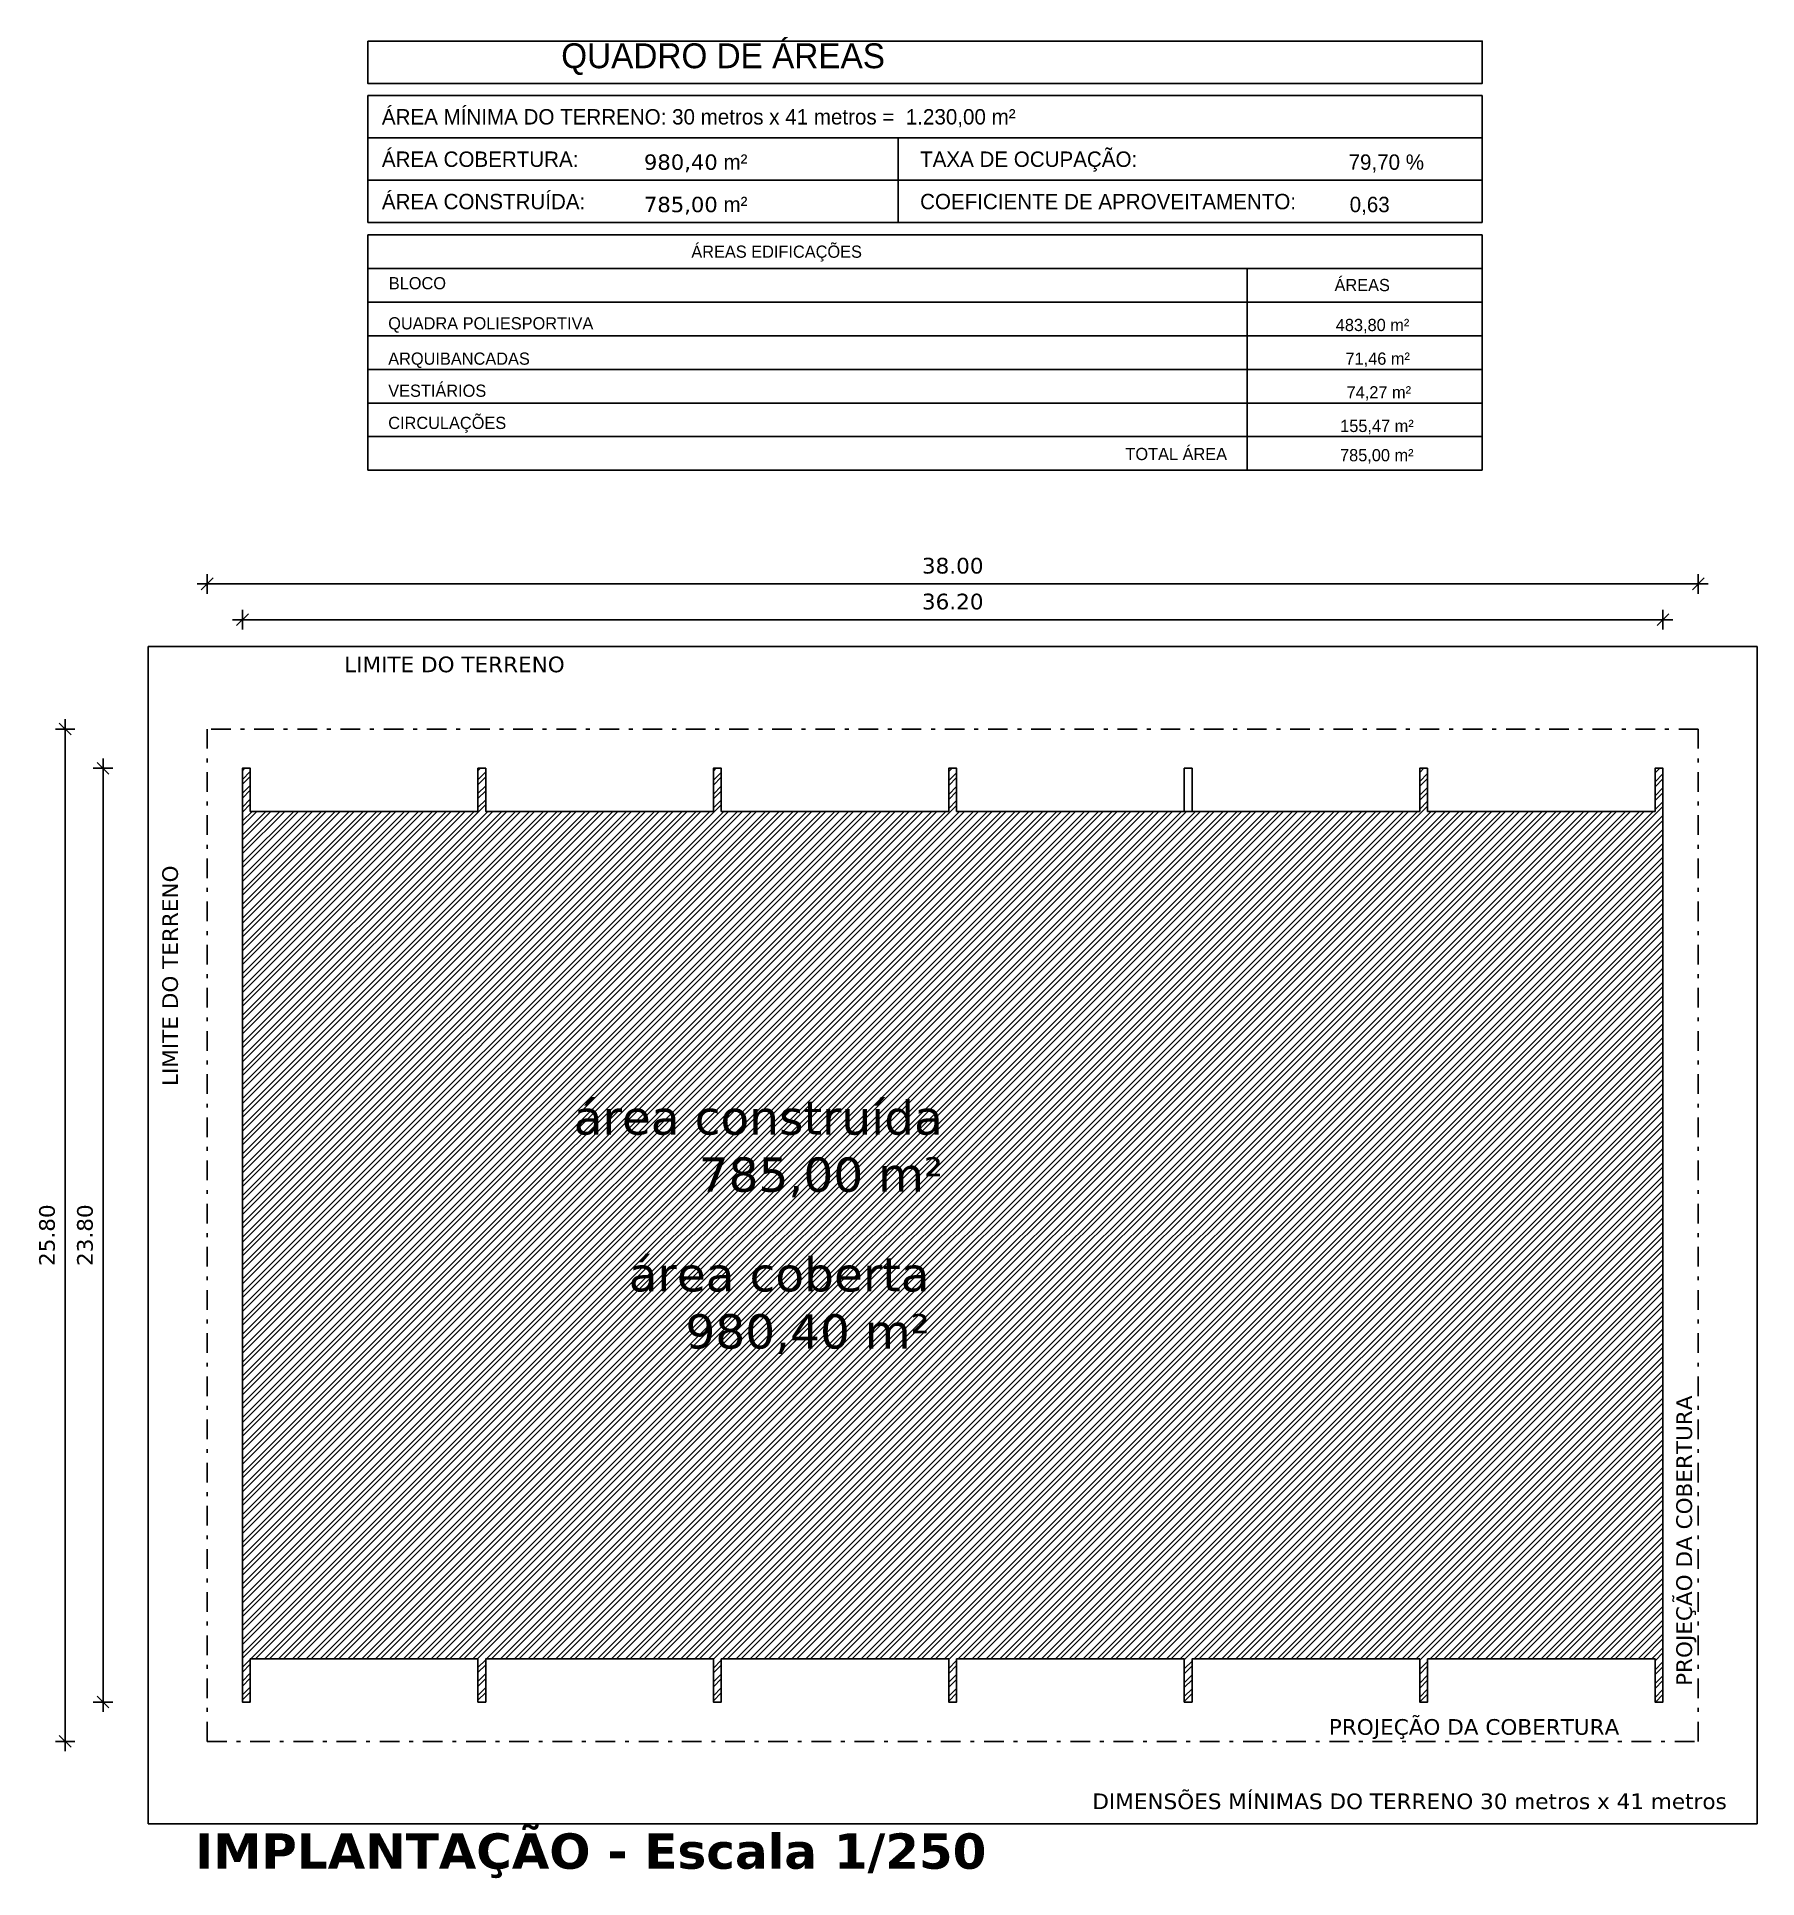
# Model space of a CAD drawing. Header units: inches. Extents: x -64 to 509, y -100 to 268.
# Drawn here: x -19.76 to 24.08, y 71.44 to 118.37 of the extents above; entities that cross this region are included whole.
import ezdxf

# ---------------------------------------------------------------- set-up
doc = ezdxf.new("R2010")
doc.units = ezdxf.units.IN
doc.header["$MEASUREMENT"] = 0
doc.header["$PDMODE"] = 35
doc.linetypes.add('DASHDOT', pattern=[1, 0.5, -0.25, 0, -0.25])
for name, color, linetype in [('ARQ-CTA-1_250', 1, 'Continuous'), ('ARQ-SMB-1_100', 1, 'Continuous'), ('ARQ-TXT-1_050', 2, 'Continuous'), ('ARQ-TXT-1_100', 2, 'Continuous'), ('cor', 7, 'Continuous'), ('COTA', 1, 'Continuous'), ('HACHURA', 1, 'Continuous'), ('PAREDE2', 140, 'Continuous'), ('Projeção superior', 8, 'DASHDOT'), ('vistas', 1, 'Continuous')]:
    doc.layers.add(name, color=color, linetype=linetype)
doc.styles.add('ESC-50-A20', font='romans.shx', dxfattribs={"height": 0.1})
doc.styles.add('FNDE Texto Cota 0250', font='verdana.ttf', dxfattribs={"height": 0.4})
doc.styles.get("Standard").update_dxf_attribs({"font": 'verdana.ttf'})
doc.styles.add('style1', font='GOTHIC.TTF')
doc.dimstyles.new('FNDE 1-0250', dxfattribs={"dimscale": 2.5, "dimtxt": 0.4, "dimasz": 0.1, "dimexe": 0.15, "dimexo": 0.15, "dimgap": 0.1, "dimtad": 1, "dimzin": 4, "dimdsep": 46, "dimtxsty": 'FNDE Texto Cota 0250', "dimblk": 'tic', "dimcen": 0.15, "dimdle": 0.15, "dimse1": 1, "dimse2": 1, "dimclrd": 251, "dimclre": 251, "dimclrt": 256, "dimaunit": 1, "dimadec": 3, "dimazin": 0, "dimtfac": 1, "dimtix": 1, "dimtmove": 2, "dimatfit": 3, "dimldrblk": 'tic', "dimfxl": 0.15, "dimtvp": 1, "dimtolj": 1, "dimtzin": 0, "dimarcsym": 0})

msp = doc.modelspace()

# ---------------------------------------------------------------- texts
at = {"layer": 'ARQ-CTA-1_250', "char_height": 0.4, "attachment_point": 5, "style": 'FNDE Texto Cota 0250'}
for s, insert in [('\\A1;LIMITE DO TERRENO', (-9.119, 102.374)), ('\\A1;PROJEÇÃO DA COBERTURA ', (16.865, 75.244)), ('\\A1;DIMENSÕES MÍNIMAS DO TERRENO 30 metros x 41 metros ', (15.221, 73.4))]:
    msp.add_mtext(s, dxfattribs=dict(at, insert=insert))
at = {"layer": 'ARQ-CTA-1_250', "char_height": 0.4, "attachment_point": 5, "rotation": 90, "style": 'FNDE Texto Cota 0250'}
for s, insert in [('\\A1;LIMITE DO TERRENO', (-16.361, 94.443)), ('\\A1;PROJEÇÃO DA COBERTURA ', (22.273, 80.045))]:
    msp.add_mtext(s, dxfattribs=dict(at, insert=insert))
at = {"layer": 'ARQ-TXT-1_050', "char_height": 0.87381, "attachment_point": 9, "style": 'ESC-50-A20'}
for s, insert in [('{\\fVerdana|b0|i0|c0|p34;área construída \\P785,00 m² }', (3.328, 88.8)), ('{\\fVerdana|b0|i0|c0|p34;área coberta  \\P980,40 m² }', (2.989, 84.804))]:
    msp.add_mtext(s, dxfattribs=dict(at, insert=insert))
at = {"layer": 'ARQ-TXT-1_100', "attachment_point": 1, "style": 'style1'}
for s, insert, char_height, width in [('{\\C4;ÁREA MÍNIMA DO TERRENO: 30 metros x 41 metros =  1.230,00 m²}', (-10.968, 116.53), 0.39191, 20.20913), ('{\\C4;ÁREA COBERTURA: }', (-10.968, 115.45), 0.39191, 24.82109), ('{\\C4;TAXA DE OCUPAÇÃO: }', (2.748, 115.45), 0.39191, 8.37335), ('{\\C4;ÁREA CONSTRUÍDA: }', (-10.968, 114.37), 0.39191, 24.82109), ('{\\C4;COEFICIENTE DE APROVEITAMENTO: }', (2.748, 114.37), 0.39191, 10.06509), ('{\\C4;ÁREAS EDIFICAÇÕES}', (-3.082, 113.053), 0.31122, 19.7108), ('{\\C4;BLOCO}', (-10.791, 112.249), 0.31122, 19.7108), ('{\\C4;ÁREAS }', (13.309, 112.202), 0.31122, 2.56946)]:
    msp.add_mtext(s, dxfattribs=dict(at, insert=insert, char_height=char_height, width=width))
for s, width, insert, char_height in [('{\\fVerdana|b0|i0|c0|p34;980,40} m²', 5.37897, (-4.29, 115.376), 0.39191), ('79,70 %', 2.49425, (13.667, 115.376), 0.3919), ('{\\fVerdana|b0|i0|c0|p34;785,00} m²', 3.87063, (-4.29, 114.296), 0.39191), ('0,63', 1.6007, (13.695, 114.296), 0.3919), ('QUADRA POLIESPORTIVA ', 49.48049, (-10.806, 111.227), 0.31122), ('483,80 m²', 2.96946, (13.341, 111.185), 0.3112), ('ARQUIBANCADAS', 49.48049, (-10.806, 110.327), 0.31122), ('71,46 m²', 2.62634, (13.588, 110.327), 0.3112), ('VESTIÁRIOS', 49.48049, (-10.806, 109.509), 0.3112), ('74,27 m²', 2.55146, (13.617, 109.469), 0.3112), ('CIRCULAÇÕES ', 49.48049, (-10.806, 108.689), 0.31122), ('155,47 m²', 2.8896, (13.453, 108.612), 0.3112), ('TOTAL ÁREA ', 2.61235, (7.98, 107.897), 0.31122), ('785,00 m²', 3.05984, (13.449, 107.866), 0.3112)]:
    msp.add_mtext_dynamic_manual_height_columns(s, width=width, gutter_width=0.5, heights=[0], dxfattribs=dict(at, insert=insert, char_height=char_height))
at = {"layer": 'HACHURA', "insert": (-15.728, 72.586), "char_height": 0.9, "attachment_point": 1}
msp.add_mtext('{\\fVerdana|b1|i0|c0|p34;IMPLANTAÇÃO - Escala 1/250}', dxfattribs=at)
at = {"layer": 'PAREDE2', "color": 4, "insert": (-6.398, 118.207), "char_height": 0.63452, "width": 24.82109, "attachment_point": 1, "style": 'style1'}
msp.add_mtext('{\\C4;QUADRO DE ÁREAS}', dxfattribs=at)

# ---------------------------------------------------------------- blocks, each defined once
blk = doc.blocks.new('tic')
at = {"color": 251}
for p, q in [((-1, 0), (1, 0)), ((0, -1), (0, 1))]:
    blk.add_line(p, q, dxfattribs=at)
blk.add_line((-0.6, -0.6), (0.6, 0.6))
blk = doc.blocks.new('*D636')
at = {"layer": 'ARQ-CTA-1_250', "color": 251, "lineweight": -2, "transparency": 16777216}
blk.add_line((-15.171, 104.431), (22.329, 104.431), dxfattribs=at)
at = {"layer": 'DEFPOINTS', "color": 0, "transparency": 16777216}
for p in [(22.579, 104.431), (-15.421, 102.062), (22.579, 102.062)]:
    blk.add_point(p, dxfattribs=at)
at = {"layer": 'ARQ-CTA-1_250', "color": 251, "lineweight": -2, "transparency": 16777216, "xscale": 0.25, "yscale": 0.25, "zscale": 0.25, "rotation": 180}
blk.add_blockref('tic', (-15.421, 104.431), dxfattribs=at)
at = {"layer": 'ARQ-CTA-1_250', "color": 251, "lineweight": -2, "transparency": 16777216, "xscale": 0.25, "yscale": 0.25, "zscale": 0.25}
blk.add_blockref('tic', (22.579, 104.431), dxfattribs=at)
at = {"layer": 'ARQ-CTA-1_250', "transparency": 16777216, "insert": (3.579, 104.89), "char_height": 0.4, "attachment_point": 5, "style": 'FNDE Texto Cota 0250'}
blk.add_mtext('\\A1;38.00', dxfattribs=at)
blk = doc.blocks.new('*D637')
at = {"layer": 'ARQ-CTA-1_250', "color": 251, "lineweight": -2, "transparency": 16777216}
blk.add_line((-19.039, 100.482), (-19.039, 75.182), dxfattribs=at)
at = {"layer": 'DEFPOINTS', "color": 0, "transparency": 16777216}
for p in [(-17.157, 100.732), (-19.039, 74.932), (-17.157, 74.932)]:
    blk.add_point(p, dxfattribs=at)
at = {"layer": 'ARQ-CTA-1_250', "color": 251, "lineweight": -2, "transparency": 16777216, "xscale": 0.25, "yscale": 0.25, "zscale": 0.25}
for p, rotation in [((-19.039, 100.732), 90), ((-19.039, 74.932), 270)]:
    blk.add_blockref('tic', p, dxfattribs=dict(at, rotation=rotation))
at = {"layer": 'ARQ-CTA-1_250', "transparency": 16777216, "insert": (-19.499, 87.832), "char_height": 0.4, "attachment_point": 5, "rotation": 90, "style": 'FNDE Texto Cota 0250'}
blk.add_mtext('\\A1;25.80', dxfattribs=at)
blk = doc.blocks.new('*D638')
at = {"layer": 'ARQ-CTA-1_250', "color": 251, "lineweight": -2, "transparency": 16777216}
blk.add_line((-18.073, 99.482), (-18.073, 76.182), dxfattribs=at)
at = {"layer": 'DEFPOINTS', "color": 0, "transparency": 16777216}
for p in [(-16.604, 99.732), (-18.073, 75.932), (-16.604, 75.932)]:
    blk.add_point(p, dxfattribs=at)
at = {"layer": 'ARQ-CTA-1_250', "color": 251, "lineweight": -2, "transparency": 16777216, "xscale": 0.25, "yscale": 0.25, "zscale": 0.25}
for p, rotation in [((-18.073, 99.732), 90), ((-18.073, 75.932), 270)]:
    blk.add_blockref('tic', p, dxfattribs=dict(at, rotation=rotation))
at = {"layer": 'ARQ-CTA-1_250', "transparency": 16777216, "insert": (-18.532, 87.832), "char_height": 0.4, "attachment_point": 5, "rotation": 90, "style": 'FNDE Texto Cota 0250'}
blk.add_mtext('\\A1;23.80', dxfattribs=at)
blk = doc.blocks.new('*D639')
at = {"layer": 'ARQ-CTA-1_250', "color": 251, "lineweight": -2, "transparency": 16777216}
blk.add_line((-14.271, 103.518), (21.429, 103.518), dxfattribs=at)
at = {"layer": 'DEFPOINTS', "color": 0, "transparency": 16777216}
for p in [(21.679, 103.518), (-14.521, 102.492), (21.679, 101.492)]:
    blk.add_point(p, dxfattribs=at)
at = {"layer": 'ARQ-CTA-1_250', "color": 251, "lineweight": -2, "transparency": 16777216, "xscale": 0.25, "yscale": 0.25, "zscale": 0.25, "rotation": 180}
blk.add_blockref('tic', (-14.521, 103.518), dxfattribs=at)
at = {"layer": 'ARQ-CTA-1_250', "color": 251, "lineweight": -2, "transparency": 16777216, "xscale": 0.25, "yscale": 0.25, "zscale": 0.25}
blk.add_blockref('tic', (21.679, 103.518), dxfattribs=at)
at = {"layer": 'ARQ-CTA-1_250', "transparency": 16777216, "insert": (3.579, 103.977), "char_height": 0.4, "attachment_point": 5, "style": 'FNDE Texto Cota 0250'}
blk.add_mtext('\\A1;36.20', dxfattribs=at)

# ---------------------------------------------------------------- dimensions: what is measured, and where the dimension line sits
at = {"layer": 'ARQ-CTA-1_250'}
for base, p1, p2, picture, middle in [((22.579, 104.431), (-15.421, 102.062), (22.579, 102.062), '*D636', (3.579, 104.89)), ((21.679, 103.518), (-14.521, 102.492), (21.679, 101.492), '*D639', (3.579, 103.977))]:
    dim = msp.add_linear_dim(base=base, p1=p1, p2=p2, dimstyle='FNDE 1-0250', dxfattribs=at)
    dim.commit()
    dim.dimension.update_dxf_attribs({"geometry": picture, "text_midpoint": middle})
for base, p1, p2, picture, middle in [((-19.039, 74.932), (-17.157, 100.732), (-17.157, 74.932), '*D637', (-19.499, 87.832)), ((-18.073, 75.932), (-16.604, 99.732), (-16.604, 75.932), '*D638', (-18.532, 87.832))]:
    dim = msp.add_linear_dim(base=base, p1=p1, p2=p2, angle=90, dimstyle='FNDE 1-0250', dxfattribs=at)
    dim.commit()
    dim.dimension.update_dxf_attribs({"geometry": picture, "text_midpoint": middle})

# ---------------------------------------------------------------- hatches: boundary and pattern name
at = {"layer": 'cor', "linetype": 'DASHDOT'}
h = msp.add_hatch(dxfattribs=at)
h.set_pattern_fill('STEEL', color=8, scale=2)
h.set_pattern_definition([(45, (0, 0), (-0.1767767, 0.1767767), []), (45, (0, 0.125), (-0.1767767, 0.1767767), [])])
h.paths.add_polyline_path([(15.679, 99.732), (15.679, 98.632), (21.479, 98.632), (21.479, 99.732), (21.679, 99.732), (21.679, 75.932), (21.479, 75.932), (21.479, 77.032), (15.679, 77.032), (15.679, 75.932), (15.479, 75.932), (15.479, 77.032), (9.679, 77.032), (9.679, 75.932), (9.479, 75.932), (9.479, 77.032), (3.679, 77.032), (3.679, 75.932), (3.479, 75.932), (3.479, 77.032), (-2.321, 77.032), (-2.321, 75.932), (-2.521, 75.932), (-2.521, 77.032), (-8.321, 77.032), (-8.321, 75.932), (-8.521, 75.932), (-8.521, 77.032), (-14.321, 77.032), (-14.321, 75.932), (-14.521, 75.932), (-14.521, 99.732), (-14.321, 99.732), (-14.321, 98.632), (-8.521, 98.632), (-8.521, 99.732), (-8.321, 99.732), (-8.321, 98.632), (-2.521, 98.632), (-2.521, 99.732), (-2.321, 99.732), (-2.321, 98.632), (3.479, 98.632), (3.479, 99.732), (3.679, 99.732), (3.679, 98.632), (9.479, 98.632), (9.479, 99.732), (9.679, 99.732), (9.679, 98.632), (9.479, 98.632), (9.479, 99.732), (9.679, 99.732), (9.679, 98.632), (15.479, 98.632), (15.479, 99.732)])

# ---------------------------------------------------------------- linework, layer by layer
at = {"layer": 'ARQ-SMB-1_100', "color": 1}
for p, q in [((17.073, 116.877), (-11.326, 116.877)), ((-11.326, 116.877), (-11.326, 113.637)), ((17.073, 116.877), (17.073, 113.637)), ((17.073, 115.797), (-11.326, 115.797)), ((2.191, 115.797), (2.191, 113.637)), ((17.073, 114.717), (-11.326, 114.717)), ((17.073, 113.637), (-11.326, 113.637)), ((17.073, 113.329), (-11.326, 113.329)), ((-11.326, 113.329), (-11.326, 107.325)), ((17.073, 113.329), (17.073, 107.325)), ((17.073, 112.471), (-11.326, 112.471)), ((11.084, 112.471), (11.084, 107.325)), ((17.073, 111.613), (-11.326, 111.613)), ((17.073, 110.756), (-11.326, 110.756)), ((17.073, 109.898), (-11.326, 109.898)), ((17.073, 109.04), (-11.326, 109.04)), ((17.073, 108.183), (-11.326, 108.183)), ((17.073, 107.325), (-11.326, 107.325))]:
    msp.add_line(p, q, dxfattribs=at)
msp.add_lwpolyline([(-11.326, 118.266), (17.073, 118.266), (17.073, 117.186), (-11.326, 117.186), (-11.326, 118.266)], dxfattribs=at)
at = {"layer": 'COTA'}
msp.add_lwpolyline([(-16.921, 72.832), (24.079, 72.832), (24.079, 102.832), (-16.921, 102.832)], close=True, dxfattribs=at)
at = {"layer": 'Projeção superior'}
msp.add_lwpolyline([(22.579, 100.732), (-15.421, 100.732), (-15.421, 74.932), (22.579, 74.932)], close=True, dxfattribs=at)
at = {"layer": 'vistas', "color": 4}
msp.add_lwpolyline([(15.679, 99.732), (15.679, 98.632), (21.479, 98.632), (21.479, 99.732), (21.679, 99.732), (21.679, 75.932), (21.479, 75.932), (21.479, 77.032), (15.679, 77.032), (15.679, 75.932), (15.479, 75.932), (15.479, 77.032), (9.679, 77.032), (9.679, 75.932), (9.479, 75.932), (9.479, 77.032), (3.679, 77.032), (3.679, 75.932), (3.479, 75.932), (3.479, 77.032), (-2.321, 77.032), (-2.321, 75.932), (-2.521, 75.932), (-2.521, 77.032), (-8.321, 77.032), (-8.321, 75.932), (-8.521, 75.932), (-8.521, 77.032), (-14.321, 77.032), (-14.321, 75.932), (-14.521, 75.932), (-14.521, 99.732), (-14.321, 99.732), (-14.321, 98.632), (-8.521, 98.632), (-8.521, 99.732), (-8.321, 99.732), (-8.321, 98.632), (-2.521, 98.632), (-2.521, 99.732), (-2.321, 99.732), (-2.321, 98.632), (3.479, 98.632), (3.479, 99.732), (3.679, 99.732), (3.679, 98.632), (9.479, 98.632), (9.479, 99.732), (9.679, 99.732), (9.679, 98.632), (9.479, 98.632), (9.479, 99.732), (9.679, 99.732), (9.679, 98.632), (15.479, 98.632), (15.479, 99.732), (15.679, 99.732)], dxfattribs=at)

msp.set_redraw_order([(e.dxf.handle, doc.entitydb.next_handle()) for e in msp.query("TEXT MTEXT ATTDEF DIMENSION ARC_DIMENSION")])  # texts and dimensions are drawn at this point

doc.saveas('drawing.dxf')
